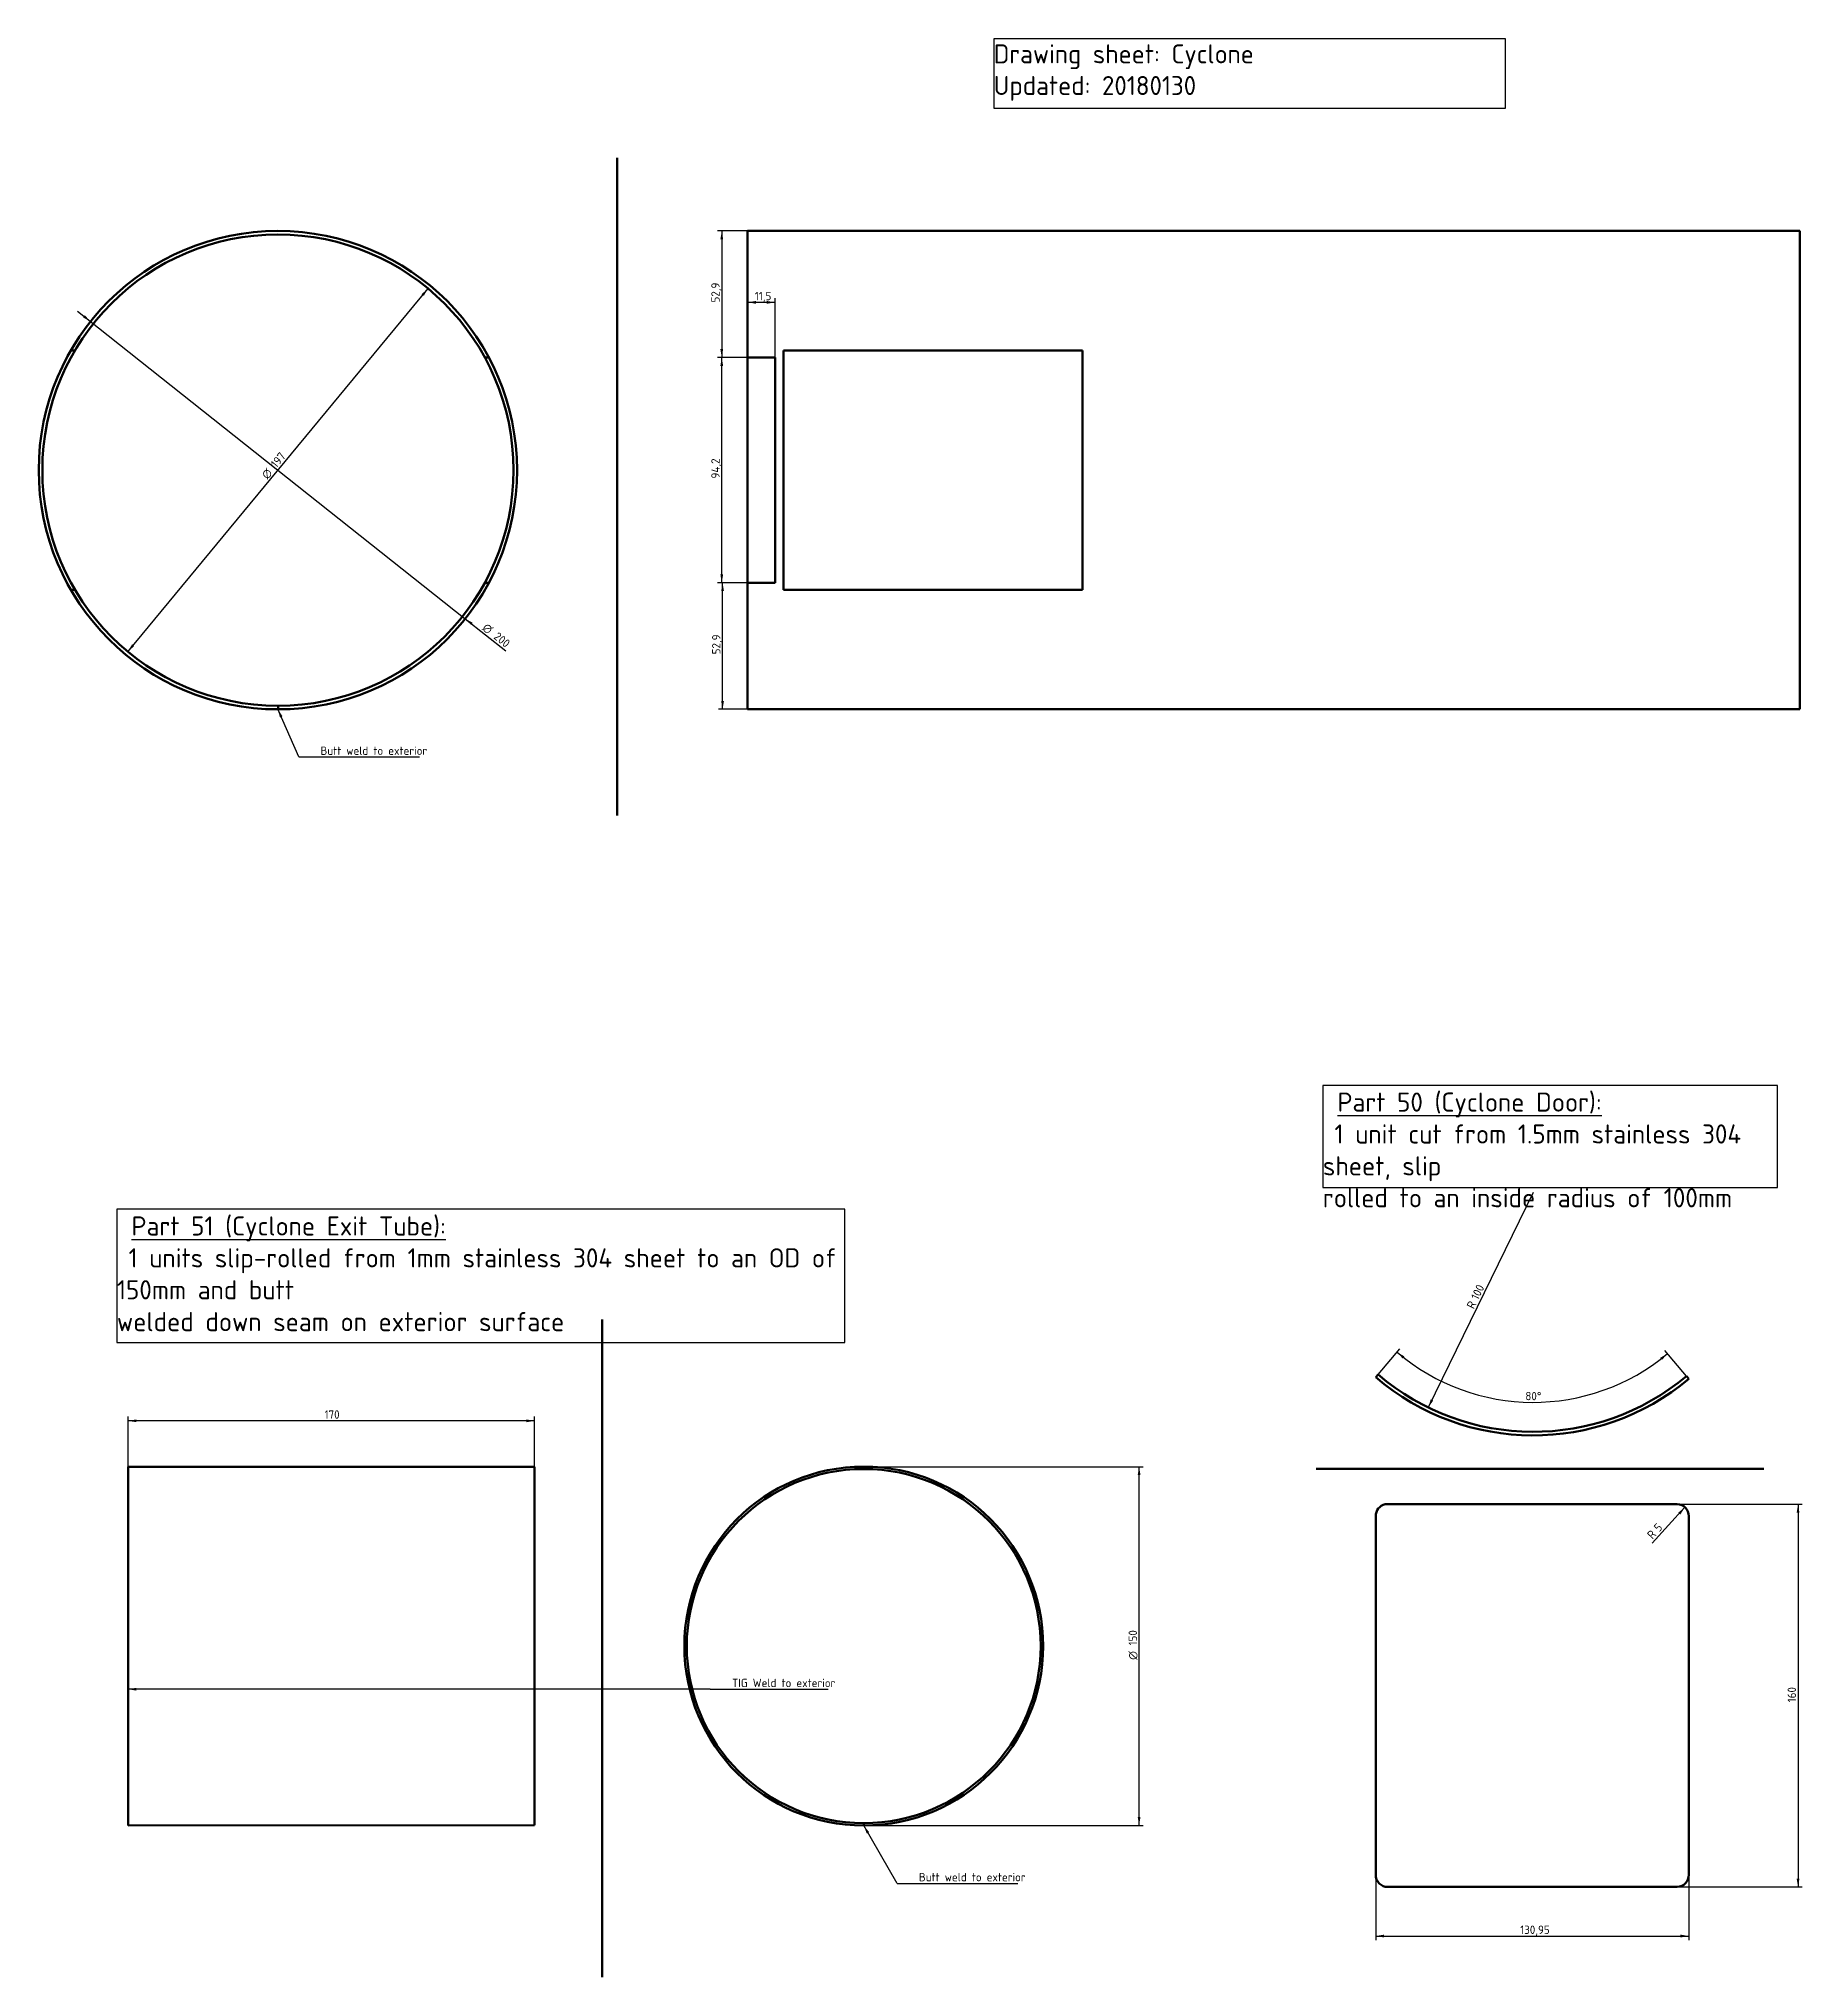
# Model space of a CAD drawing. Header units: millimetres. Extents: x 33 to 1307, y 27 to 841.
# Drawn here: x 569 to 1307, y 27 to 837 of the extents above; entities that cross this region are included whole.
import ezdxf
from ezdxf.enums import TextEntityAlignment as Align
from ezdxf.lldxf.tags import DXFTag

# ---------------------------------------------------------------- set-up
doc = ezdxf.new("R2010")
doc.units = ezdxf.units.MM
doc.layers.add('Default', color=7, linetype='Continuous')
doc.layers.add('Dimensions', color=7, linetype='Continuous')
doc.styles.add('SEACAD_Solid_Edge_ISO', font='seiso.ttf')
doc.styles.add('SEACAD_Solid_Edge_ISO1_Symbols', font='semeci1.ttf')
tags = doc.linetypes.add('DIVIDE2', pattern=[15.875, 6.35, -3.175, 0, -3.175, 0, -3.175]).pattern_tags.tags
tags[14:15] = [DXFTag(74, 4), DXFTag(75, 0), DXFTag(340, '0'), DXFTag(46, 0.0), DXFTag(50, 0.0), DXFTag(44, 0.0), DXFTag(45, 0.0)]
tags[12:13] = [DXFTag(74, 4), DXFTag(75, 0), DXFTag(340, '0'), DXFTag(46, 0.0), DXFTag(50, 0.0), DXFTag(44, 0.0), DXFTag(45, 0.0)]
tags[10:11] = [DXFTag(74, 4), DXFTag(75, 0), DXFTag(340, '0'), DXFTag(46, 0.0), DXFTag(50, 0.0), DXFTag(44, 0.0), DXFTag(45, 0.0)]
tags[8:9] = [DXFTag(74, 4), DXFTag(75, 0), DXFTag(340, '0'), DXFTag(46, 0.0), DXFTag(50, 0.0), DXFTag(44, 0.0), DXFTag(45, 0.0)]
tags[6:7] = [DXFTag(74, 4), DXFTag(75, 0), DXFTag(340, '0'), DXFTag(46, 0.0), DXFTag(50, 0.0), DXFTag(44, 0.0), DXFTag(45, 0.0)]
tags[4:5] = [DXFTag(74, 4), DXFTag(75, 0), DXFTag(340, '0'), DXFTag(46, 0.0), DXFTag(50, 0.0), DXFTag(44, 0.0), DXFTag(45, 0.0)]
tags = doc.linetypes.add('HIDDEN2', pattern=[4.7625, 3.175, -1.5875]).pattern_tags.tags
tags[6:7] = [DXFTag(74, 4), DXFTag(75, 0), DXFTag(340, '0'), DXFTag(46, 0.0), DXFTag(50, 0.0), DXFTag(44, 0.0), DXFTag(45, 0.0)]
tags[4:5] = [DXFTag(74, 4), DXFTag(75, 0), DXFTag(340, '0'), DXFTag(46, 0.0), DXFTag(50, 0.0), DXFTag(44, 0.0), DXFTag(45, 0.0)]
doc.dimstyles.new('ISO_(mm)', dxfattribs={"dimtxt": 3.5, "dimasz": 3.5, "dimexe": 1.75, "dimexo": 0, "dimgap": 0.875, "dimtad": 1, "dimtxsty": 'SEACAD_Solid_Edge_ISO', "dimblk1": '_SE_FILLED', "dimblk2": '_SE_FILLED', "dimsah": 1, "dimcen": 1.75, "dimadec": 0, "dimazin": 0, "dimtfac": 0.5, "dimtmove": 0, "dimatfit": 3, "dimfxl": 1, "dimtolj": 1, "dimarcsym": 0})

msp = doc.modelspace()

# ---------------------------------------------------------------- texts
at = {"layer": 'Default', "attachment_point": 1}
for s, insert, char_height, width in [('{\\fSolid Edge ISO|b0||i0||c0|p34;\\C7;\\H7.9375;\\W1.;\\T1.;Drawing sheet: Cyclone\\P}{\\fSolid Edge ISO|b0||i0||c0|p34;\\C7;\\H7.9375;\\W1.;\\T1.;Updated: 20180130\\P}', (968.412, 834.977), 7.9375, 213.98813), ('{\\fSolid Edge ISO|b0||i0||c0|p34;\\C7;\\L\\H10.05416667;\\W1.;\\T1.; }{\\fSolid Edge ISO|b0||i0||c0|p34;\\C7;\\L\\H8.;\\W1.;\\T1.;Part 50 (Cyclone Door): \\P}{\\fSolid Edge ISO|b0||i0||c0|p34;\\C7;\\H8.;\\W1.;\\T1.; 1 unit cut from 1.5mm stainless 304 sheet, slip \\P}{\\fSolid Edge ISO|b0||i0||c0|p34;\\C7;\\H8.;\\W1.;\\T1.;rolled to an inside radius of 100mm}', (1106.043, 396.794), 10.054167, 190.13251), ('{\\fSolid Edge ISO|b0||i0||c0|p34;\\C7;\\L\\H10.05416667;\\W1.;\\T1.; }{\\fSolid Edge ISO|b0||i0||c0|p34;\\C7;\\L\\H8.;\\W1.;\\T1.;Part 51 (Cyclone Exit Tube): \\P}{\\fSolid Edge ISO|b0||i0||c0|p34;\\C7;\\H8.;\\W1.;\\T1.; 1 units slip-rolled from 1mm stainless 304 sheet to an OD of 150mm and butt \\P}{\\fSolid Edge ISO|b0||i0||c0|p34;\\C7;\\H8.;\\W1.;\\T1.;welded down seam on exterior surface}', (601.756, 345.005), 10.054167, 304.37916)]:
    msp.add_mtext(s, dxfattribs=dict(at, insert=insert, char_height=char_height, width=width))

# ---------------------------------------------------------------- blocks, each defined once
blk = doc.blocks.new('SEANNOT_GROUP')
at = {"layer": 'Dimensions', "linetype": 'Continuous', "lineweight": 25}
blk.add_hatch(color=7, dxfattribs=at).paths.add_polyline_path([(671.02, 554.07), (669.09, 557.04), (669.95, 553.6)])
at = {"layer": 'Dimensions', "color": 7, "linetype": 'Continuous', "lineweight": 25}
for q in [(683.06, 537.07), (728.23, 537.07)]:
    blk.add_line((677.81, 537.07), q, dxfattribs=at)
for points in [[(677.81, 537.07), (669.09, 557.04)], [(677.81, 537.07), (677.81, 537.07), (677.81, 537.07), (677.81, 537.07)]]:
    blk.add_lwpolyline(points, dxfattribs=at)
at = {"layer": 'Dimensions', "color": 7, "linetype": 'Continuous', "lineweight": 5, "style": 'SEACAD_Solid_Edge_ISO'}
blk.add_text('Butt weld to exterior', height=3.5, dxfattribs=at).set_placement((686.91, 541.44), align=Align.TOP_LEFT)
blk = doc.blocks.new('SEANNOT_GROUP2')
at = {"layer": 'Dimensions', "linetype": 'Continuous', "lineweight": 25}
blk.add_hatch(color=7, dxfattribs=at).paths.add_polyline_path([(609.95, 147.92), (606.45, 147.34), (609.95, 146.75)])
at = {"layer": 'Dimensions', "color": 7, "linetype": 'Continuous', "lineweight": 25}
for q in [(855.12, 147.34), (899.17, 147.34)]:
    blk.add_line((849.87, 147.34), q, dxfattribs=at)
for points in [[(849.87, 147.34), (606.45, 147.34)], [(849.87, 147.34), (849.87, 147.34), (849.87, 147.34), (849.87, 147.34)]]:
    blk.add_lwpolyline(points, dxfattribs=at)
at = {"layer": 'Dimensions', "color": 7, "linetype": 'Continuous', "lineweight": 5, "style": 'SEACAD_Solid_Edge_ISO'}
blk.add_text('TIG Weld to exterior', height=3.5, dxfattribs=at).set_placement((858.97, 151.71), align=Align.TOP_LEFT)
blk = doc.blocks.new('SEANNOT_GROUP3')
at = {"layer": 'Dimensions', "linetype": 'Continuous', "lineweight": 25}
blk.add_hatch(color=7, dxfattribs=at).paths.add_polyline_path([(916.31, 87.61), (914.06, 90.35), (915.3, 87.03)])
at = {"layer": 'Dimensions', "color": 7, "linetype": 'Continuous', "lineweight": 25}
for q in [(933.3, 66.16), (978.47, 66.16)]:
    blk.add_line((928.05, 66.16), q, dxfattribs=at)
for points in [[(928.05, 66.16), (914.06, 90.35)], [(928.05, 66.16), (928.05, 66.16), (928.05, 66.16), (928.05, 66.16)]]:
    blk.add_lwpolyline(points, dxfattribs=at)
at = {"layer": 'Dimensions', "color": 7, "linetype": 'Continuous', "lineweight": 5, "style": 'SEACAD_Solid_Edge_ISO'}
blk.add_text('Butt weld to exterior', height=3.5, dxfattribs=at).set_placement((937.15, 70.53), align=Align.TOP_LEFT)
blk = doc.blocks.new('DMBLK4')
at = {"layer": 'Dimensions', "linetype": 'Continuous', "lineweight": 25}
for points in [[(1029.79, 236.87), (1029.21, 240.37), (1028.63, 236.87)], [(1029.79, 93.87), (1028.63, 93.87), (1029.21, 90.37)]]:
    blk.add_hatch(color=7, dxfattribs=at).paths.add_polyline_path(points)
at = {"layer": 'Dimensions', "color": 7, "linetype": 'Continuous', "lineweight": 25}
for p, q in [((914.06, 240.37), (1030.96, 240.37)), ((1029.21, 90.37), (1029.21, 240.37)), ((914.06, 90.37), (1030.96, 90.37))]:
    blk.add_line(p, q, dxfattribs=at)
for s, style, p in [('150', 'SEACAD_Solid_Edge_ISO', (1024.83, 165.63)), ('O', 'SEACAD_Solid_Edge_ISO1_Symbols', (1024.83, 159.63))]:
    blk.add_text(s, height=3.5, rotation=90, dxfattribs=dict(at, style=style)).set_placement(p, align=Align.TOP_LEFT)
blk = doc.blocks.new('_SE_FILLED')
at = {"color": 0}
blk.add_line((0, 0), (-1, 0), dxfattribs=at)
blk.add_solid([(0, 0), (-1, -0.1665), (-1, 0.1665), (0, 0)], dxfattribs=at)
blk = doc.blocks.new('DMBLK5')
at = {"layer": 'Dimensions', "linetype": 'Continuous', "lineweight": 25}
for points in [[(609.95, 260.13), (606.45, 259.54), (609.95, 258.96)], [(772.95, 260.13), (772.95, 258.96), (776.45, 259.54)]]:
    blk.add_hatch(color=7, dxfattribs=at).paths.add_polyline_path(points)
at = {"layer": 'Dimensions', "color": 7, "linetype": 'Continuous', "lineweight": 25}
for p, q in [((606.45, 240.38), (606.45, 261.29)), ((776.45, 259.54), (606.45, 259.54)), ((776.45, 240.38), (776.45, 261.29))]:
    blk.add_line(p, q, dxfattribs=at)
at = {"layer": 'Dimensions', "color": 7, "linetype": 'Continuous', "lineweight": 25, "style": 'SEACAD_Solid_Edge_ISO'}
blk.add_text('170', height=3.5, dxfattribs=at).set_placement((688.59, 263.92), align=Align.TOP_LEFT)
blk = doc.blocks.new('DMBLK10')
at = {"layer": 'Dimensions', "linetype": 'Continuous', "lineweight": 25}
for points in [[(854.11, 700.59), (855.27, 700.59), (854.69, 704.09)], [(854.11, 613.39), (854.69, 609.89), (855.27, 613.39)]]:
    blk.add_hatch(color=7, dxfattribs=at).paths.add_polyline_path(points)
at = {"layer": 'Dimensions', "color": 7, "linetype": 'Continuous', "lineweight": 25}
for p, q in [((877.02, 704.09), (852.94, 704.09)), ((854.69, 609.89), (854.69, 704.09)), ((877.02, 609.89), (852.94, 609.89))]:
    blk.add_line(p, q, dxfattribs=at)
at = {"layer": 'Dimensions', "color": 7, "linetype": 'Continuous', "lineweight": 25, "style": 'SEACAD_Solid_Edge_ISO'}
blk.add_text('94,2', height=3.5, rotation=90, dxfattribs=at).set_placement((850.31, 653.49), align=Align.TOP_LEFT)
blk = doc.blocks.new('DMBLK11')
at = {"layer": 'Dimensions', "linetype": 'Continuous', "lineweight": 25}
for points in [[(854.11, 753.49), (855.27, 753.49), (854.69, 756.99)], [(854.11, 707.59), (854.69, 704.09), (855.27, 707.59)]]:
    blk.add_hatch(color=7, dxfattribs=at).paths.add_polyline_path(points)
at = {"layer": 'Dimensions', "color": 7, "linetype": 'Continuous', "lineweight": 25}
for p, q in [((865.52, 756.99), (852.94, 756.99)), ((854.69, 756.99), (854.69, 704.09)), ((865.52, 704.09), (852.94, 704.09))]:
    blk.add_line(p, q, dxfattribs=at)
at = {"layer": 'Dimensions', "color": 7, "linetype": 'Continuous', "lineweight": 25, "style": 'SEACAD_Solid_Edge_ISO'}
blk.add_text('52,9', height=3.5, rotation=90, dxfattribs=at).set_placement((850.31, 727.08), align=Align.TOP_LEFT)
blk = doc.blocks.new('DMBLK12')
at = {"layer": 'Dimensions', "linetype": 'Continuous', "lineweight": 25}
for points in [[(854.44, 606.39), (855.61, 606.39), (855.03, 609.89)], [(854.44, 560.49), (855.03, 556.99), (855.61, 560.49)]]:
    blk.add_hatch(color=7, dxfattribs=at).paths.add_polyline_path(points)
at = {"layer": 'Dimensions', "color": 7, "linetype": 'Continuous', "lineweight": 25}
for p, q in [((865.52, 609.89), (853.28, 609.89)), ((855.03, 556.99), (855.03, 609.89)), ((865.52, 556.99), (853.28, 556.99))]:
    blk.add_line(p, q, dxfattribs=at)
at = {"layer": 'Dimensions', "color": 7, "linetype": 'Continuous', "lineweight": 25, "style": 'SEACAD_Solid_Edge_ISO'}
blk.add_text('52,9', height=3.5, rotation=90, dxfattribs=at).set_placement((850.65, 579.98), align=Align.TOP_LEFT)
blk = doc.blocks.new('DMBLK13')
at = {"layer": 'Dimensions', "linetype": 'Continuous', "lineweight": 25}
for points in [[(869.02, 727.71), (865.52, 727.13), (869.02, 726.54)], [(873.52, 727.71), (873.52, 726.54), (877.02, 727.13)]]:
    blk.add_hatch(color=7, dxfattribs=at).paths.add_polyline_path(points)
at = {"layer": 'Dimensions', "color": 7, "linetype": 'Continuous', "lineweight": 25}
for p, q in [((877.02, 727.13), (865.52, 727.13)), ((877.02, 704.09), (877.02, 728.88))]:
    blk.add_line(p, q, dxfattribs=at)
at = {"layer": 'Dimensions', "color": 7, "linetype": 'Continuous', "lineweight": 25, "style": 'SEACAD_Solid_Edge_ISO'}
blk.add_text('11,5', height=3.5, dxfattribs=at).set_placement((868.52, 731.5), align=Align.TOP_LEFT)
blk = doc.blocks.new('DMBLK14')
at = {"layer": 'Dimensions', "linetype": 'Continuous', "lineweight": 25}
for points in [[(1305.33, 221.18), (1304.75, 224.68), (1304.17, 221.18)], [(1305.33, 68.18), (1304.17, 68.18), (1304.75, 64.68)]]:
    blk.add_hatch(color=7, dxfattribs=at).paths.add_polyline_path(points)
at = {"layer": 'Dimensions', "color": 7, "linetype": 'Continuous', "lineweight": 25}
for p, q in [((1254.19, 224.68), (1306.5, 224.68)), ((1304.75, 224.68), (1304.75, 64.68)), ((1254.19, 64.68), (1306.5, 64.68))]:
    blk.add_line(p, q, dxfattribs=at)
at = {"layer": 'Dimensions', "color": 7, "linetype": 'Continuous', "lineweight": 25, "style": 'SEACAD_Solid_Edge_ISO'}
blk.add_text('160', height=3.5, rotation=90, dxfattribs=at).set_placement((1300.38, 141.86), align=Align.TOP_LEFT)
blk = doc.blocks.new('DMBLK15')
at = {"layer": 'Dimensions', "linetype": 'Continuous', "lineweight": 25}
blk.add_hatch(color=7, dxfattribs=at).paths.add_polyline_path([(1254.67, 221.2), (1255.53, 220.41), (1257.46, 223.38)])
at = {"layer": 'Dimensions', "color": 7, "linetype": 'Continuous', "lineweight": 25}
blk.add_line((1243.69, 208.35), (1257.46, 223.38), dxfattribs=at)
at = {"layer": 'Dimensions', "color": 7, "linetype": 'Continuous', "lineweight": 25, "style": 'SEACAD_Solid_Edge_ISO'}
for s, p in [('R', (1241.29, 212.2)), ('5', (1244.11, 215.28))]:
    blk.add_text(s, height=3.5, rotation=47.52316, dxfattribs=at).set_placement(p, align=Align.TOP_LEFT)
blk = doc.blocks.new('DMBLK16')
at = {"layer": 'Dimensions', "linetype": 'Continuous', "lineweight": 25}
for points in [[(1131.64, 43.56), (1131.64, 44.73), (1128.14, 44.14)], [(1255.59, 43.56), (1259.09, 44.14), (1255.59, 44.73)]]:
    blk.add_hatch(color=7, dxfattribs=at).paths.add_polyline_path(points)
at = {"layer": 'Dimensions', "color": 7, "linetype": 'Continuous', "lineweight": 25}
for p, q in [((1128.14, 69.69), (1128.14, 42.39)), ((1259.09, 69.69), (1259.09, 42.39)), ((1128.14, 44.14), (1259.09, 44.14))]:
    blk.add_line(p, q, dxfattribs=at)
at = {"layer": 'Dimensions', "color": 7, "linetype": 'Continuous', "lineweight": 25, "style": 'SEACAD_Solid_Edge_ISO'}
blk.add_text('130,95', height=3.5, dxfattribs=at).set_placement((1188.56, 48.52), align=Align.TOP_LEFT)
blk = doc.blocks.new('DMBLK17')
at = {"layer": 'Dimensions', "linetype": 'Continuous', "lineweight": 25}
blk.add_hatch(color=7, dxfattribs=at).paths.add_polyline_path([(1152.19, 267.99), (1151.14, 268.5), (1150.13, 265.1)])
at = {"layer": 'Dimensions', "color": 7, "linetype": 'Continuous', "lineweight": 25}
blk.add_line((1194, 354.96), (1150.13, 265.1), dxfattribs=at)
at = {"layer": 'Dimensions', "color": 7, "linetype": 'Continuous', "lineweight": 25, "style": 'SEACAD_Solid_Edge_ISO'}
for s, p in [('100', (1167.83, 311.32)), ('R', (1166, 307.57))]:
    blk.add_text(s, height=3.5, rotation=63.97601, dxfattribs=at).set_placement(p, align=Align.TOP_LEFT)
blk = doc.blocks.new('DMBLK18')
at = {"layer": 'Dimensions', "linetype": 'Continuous', "lineweight": 25}
for points in [[(1140.17, 286.47), (1137.1, 288.24), (1139.44, 285.57)], [(1247.87, 285.02), (1250.23, 287.66), (1247.14, 285.93)]]:
    blk.add_hatch(color=7, dxfattribs=at).paths.add_polyline_path(points)
at = {"layer": 'Dimensions', "color": 7, "linetype": 'Continuous', "lineweight": 25}
for p, q in [((1129.11, 278.87), (1138.23, 289.57)), ((1258.12, 278.22), (1249.11, 289.01))]:
    blk.add_line(p, q, dxfattribs=at)
blk.add_arc((1194, 354.96), 87.69, 229.53896, 309.88069, dxfattribs=at)
at = {"layer": 'Dimensions', "color": 7, "linetype": 'Continuous', "lineweight": 25, "style": 'SEACAD_Solid_Edge_ISO'}
blk.add_text('80°', height=3.5, rotation=359.70982, dxfattribs=at).set_placement((1190.72, 271.65), align=Align.TOP_LEFT)
blk = doc.blocks.new('DMBLK19')
at = {"layer": 'Dimensions', "linetype": 'Continuous', "lineweight": 25}
for points in [[(729.18, 730.57), (730.08, 729.83), (731.86, 732.9)], [(608.1, 584.15), (606.31, 581.09), (608.99, 583.41)]]:
    blk.add_hatch(color=7, dxfattribs=at).paths.add_polyline_path(points)
at = {"layer": 'Dimensions', "color": 7, "linetype": 'Continuous', "lineweight": 25}
blk.add_line((606.31, 581.09), (731.86, 732.9), dxfattribs=at)
for s, style, p in [('197', 'SEACAD_Solid_Edge_ISO', (665.78, 659.85)), ('O', 'SEACAD_Solid_Edge_ISO1_Symbols', (661.95, 655.23))]:
    blk.add_text(s, height=3.5, rotation=50.4106, dxfattribs=dict(at, style=style)).set_placement(p, align=Align.TOP_LEFT)
blk = doc.blocks.new('DMBLK20')
at = {"layer": 'Dimensions', "linetype": 'Continuous', "lineweight": 25}
for points in [[(588.34, 721.75), (587.62, 720.83), (590.72, 719.11)], [(750.56, 593.15), (747.45, 594.87), (749.83, 592.24)]]:
    blk.add_hatch(color=7, dxfattribs=at).paths.add_polyline_path(points)
at = {"layer": 'Dimensions', "color": 7, "linetype": 'Continuous', "lineweight": 25}
for p, q in [((585.24, 723.46), (747.45, 594.87)), ((747.45, 594.87), (764.36, 581.47))]:
    blk.add_line(p, q, dxfattribs=at)
for s, style, p in [('O', 'SEACAD_Solid_Edge_ISO1_Symbols', (756.49, 593.29)), ('200', 'SEACAD_Solid_Edge_ISO', (761.19, 589.56))]:
    blk.add_text(s, height=3.5, rotation=321.59516, dxfattribs=dict(at, style=style)).set_placement(p, align=Align.TOP_LEFT)

# ---------------------------------------------------------------- dimensions: what is measured, and where the dimension line sits
at = {"layer": 'Dimensions', "color": 7, "linetype": 'Continuous', "lineweight": 25}
for base, p1, p2, angle, picture, middle in [((854.688, 756.993), (865.515, 756.993), (865.515, 704.093), 270, 'DMBLK11', (854.688, 730.543)), ((854.688, 609.893), (877.015, 609.893), (877.015, 704.093), 90, 'DMBLK10', (854.688, 656.993)), ((855.028, 556.993), (865.515, 556.993), (865.515, 609.893), 90, 'DMBLK12', (855.028, 583.443)), ((1304.751, 224.684), (1254.186, 224.684), (1254.186, 64.684), 270, 'DMBLK14', (1304.751, 144.684)), ((1128.138, 44.143), (1128.138, 69.686), (1259.086, 69.695), 0.003769, 'DMBLK16', (1193.612, 44.143))]:
    dim = msp.add_linear_dim(base=base, p1=p1, p2=p2, angle=angle, text='\\A1;<>', dimstyle='ISO_(mm)', override={"dimtolj": 0}, dxfattribs=at)
    dim.commit()
    dim.dimension.update_dxf_attribs({"geometry": picture, "text_midpoint": middle, "dimtype": 161})
for base, p1, p2, picture, middle in [((865.515, 727.127), (877.015, 704.093), (865.515, 756.993), 'DMBLK13', (871.265, 727.127)), ((606.451, 259.543), (776.451, 240.377), (606.451, 240.377), 'DMBLK5', (691.451, 259.543))]:
    dim = msp.add_linear_dim(base=base, p1=p1, p2=p2, text='\\A1;<>', dimstyle='ISO_(mm)', override={"dimtolj": 0}, dxfattribs=at)
    dim.commit()
    dim.dimension.update_dxf_attribs({"geometry": picture, "text_midpoint": middle, "dimtype": 160})
for p1, p2, picture, middle in [((606.314, 581.086), (731.859, 732.9), 'DMBLK19', (669.086, 656.993)), ((590.722, 719.114), (747.45, 594.871), 'DMBLK20', (752.816, 590.618))]:
    dim = msp.add_diameter_dim_2p(p1=p1, p2=p2, text='\\A1;<>', dimstyle='ISO_(mm)', override={"dimtmove": 1}, dxfattribs=at)
    dim.commit()
    dim.dimension.update_dxf_attribs({"geometry": picture, "text_midpoint": middle, "dimtype": 163})
dim = msp.add_angular_dim_2l(base=(1193.561, 267.265), line1=((1194.005, 354.958), (1129.112, 278.874)), line2=((1194.005, 354.958), (1258.124, 278.22)), text='\\A1;<>', dimstyle='ISO_(mm)', dxfattribs=at)
dim.commit()
dim.dimension.update_dxf_attribs({"geometry": 'DMBLK18', "text_midpoint": (1193.561, 267.265), "dimtype": 162})
for center, mpoint, picture, middle in [((1194.005, 354.958), (1150.13, 265.097), 'DMBLK17', (1172.067, 310.028)), ((1254.086, 219.697), (1257.462, 223.384), 'DMBLK15', (1249.505, 214.693))]:
    dim = msp.add_radius_dim(center=center, mpoint=mpoint, text='\\A1;<>', dimstyle='ISO_(mm)', dxfattribs=at)
    dim.commit()
    dim.dimension.update_dxf_attribs({"geometry": picture, "text_midpoint": middle, "dimtype": 164})
dim = msp.add_linear_dim(base=(1029.208, 240.374), p1=(914.057, 90.374), p2=(914.057, 240.374), angle=90.000003, text='\\A1;%%c<>', dimstyle='ISO_(mm)', dxfattribs=at)
dim.commit()
dim.dimension.update_dxf_attribs({"geometry": 'DMBLK4', "text_midpoint": (1029.208, 165.374), "dimtype": 161})

# ---------------------------------------------------------------- linework, layer by layer
at = {"layer": 'Default', "color": 7, "linetype": 'DIVIDE2', "lineweight": 50}
for p, q in [((810.907, 787.589), (810.907, 512.589)), ((804.678, 301.931), (804.678, 26.931)), ((1103.284, 239.444), (1290.471, 239.444))]:
    msp.add_line(p, q, dxfattribs=at)
at = {"layer": 'Default', "color": 7, "linetype": 'Continuous', "lineweight": 50}
for p, q in [((865.515, 556.993), (865.515, 756.993)), ((865.515, 756.993), (1305.515, 756.993)), ((865.515, 756.993), (865.515, 704.093)), ((1305.515, 756.993), (1305.515, 556.993)), ((757.3, 704.093), (755.596, 704.093)), ((865.515, 704.093), (877.015, 704.093)), ((877.015, 609.893), (877.015, 704.093)), ((757.3, 609.893), (755.596, 609.893)), ((865.515, 556.993), (865.515, 609.893)), ((865.515, 609.893), (877.015, 609.893)), ((669.138, 556.993), (669.138, 558.493)), ((1305.515, 556.993), (865.515, 556.993)), ((1128.138, 277.732), (1129.112, 278.874)), ((1259.086, 277.069), (1258.124, 278.22)), ((776.451, 240.377), (606.451, 240.377)), ((606.451, 240.377), (606.451, 90.377)), ((776.451, 90.524), (776.451, 240.377)), ((1128.138, 219.705), (1128.138, 69.686)), ((1132.046, 224.684), (1254.186, 224.684)), ((1259.086, 219.697), (1259.086, 69.695)), ((606.451, 90.377), (776.451, 90.524)), ((1254.186, 64.684), (1133.129, 64.684))]:
    msp.add_line(p, q, dxfattribs=at)
at = {"layer": 'Default', "color": 7, "linetype": 'HIDDEN2', "lineweight": 50}
for p, q in [((582.484, 706.993), (584.22, 706.993)), ((880.515, 706.993), (880.515, 606.993)), ((880.515, 706.993), (1005.515, 706.993)), ((1005.515, 606.993), (1005.515, 706.993)), ((582.484, 606.993), (584.22, 606.993)), ((1005.515, 606.993), (880.515, 606.993))]:
    msp.add_line(p, q, dxfattribs=at)
at = {"layer": 'Default', "color": 7, "linetype": 'Continuous', "lineweight": 30}
for points in [[(968.412, 837.323), (968.412, 808.359), (1182.4, 808.359), (1182.4, 837.323), (968.412, 837.323)], [(1106.043, 399.765), (1106.043, 357.13), (1296.175, 357.13), (1296.175, 399.765), (1106.043, 399.765)], [(601.756, 347.976), (601.756, 292.251), (906.135, 292.251), (906.135, 347.976), (601.756, 347.976)]]:
    msp.add_lwpolyline(points, dxfattribs=at)
at = {"layer": 'Default', "color": 7, "linetype": 'Continuous', "lineweight": 50}
for centre, radius in [((669.086, 656.993), 100), ((669.086, 656.993), 98.5), ((914.057, 165.374), 75), ((914.057, 165.374), 74)]:
    msp.add_circle(centre, radius, dxfattribs=at)
for centre, radius, start, end in [((1194.005, 354.958), 101.5, 229.538955, 309.880664), ((1194.005, 354.958), 100, 229.538955, 309.880693), ((1133.263, 219.705), 5.125, 103.734379, 180), ((1254.086, 219.697), 5, 0, 88.846372), ((1133.129, 69.674), 4.99, 179.863246, 270.000057), ((1254.086, 69.695), 5, 271.153628, 0)]:
    msp.add_arc(centre, radius, start, end, dxfattribs=at)
at = {"layer": 'Dimensions', "color": 7, "linetype": 'Continuous', "lineweight": 50}
msp.add_line((914.1, 90.374), (914.1, 91.374), dxfattribs=at)

# ---------------------------------------------------------------- block references
at = {"layer": 'Dimensions'}
for name in ['SEANNOT_GROUP', 'SEANNOT_GROUP2', 'SEANNOT_GROUP3']:
    msp.add_blockref(name, (0, 0), dxfattribs=at)

msp.set_redraw_order([(e.dxf.handle, doc.entitydb.next_handle()) for e in msp.query("TEXT MTEXT ATTDEF DIMENSION ARC_DIMENSION")])  # texts and dimensions are drawn at this point

doc.saveas('drawing.dxf')
